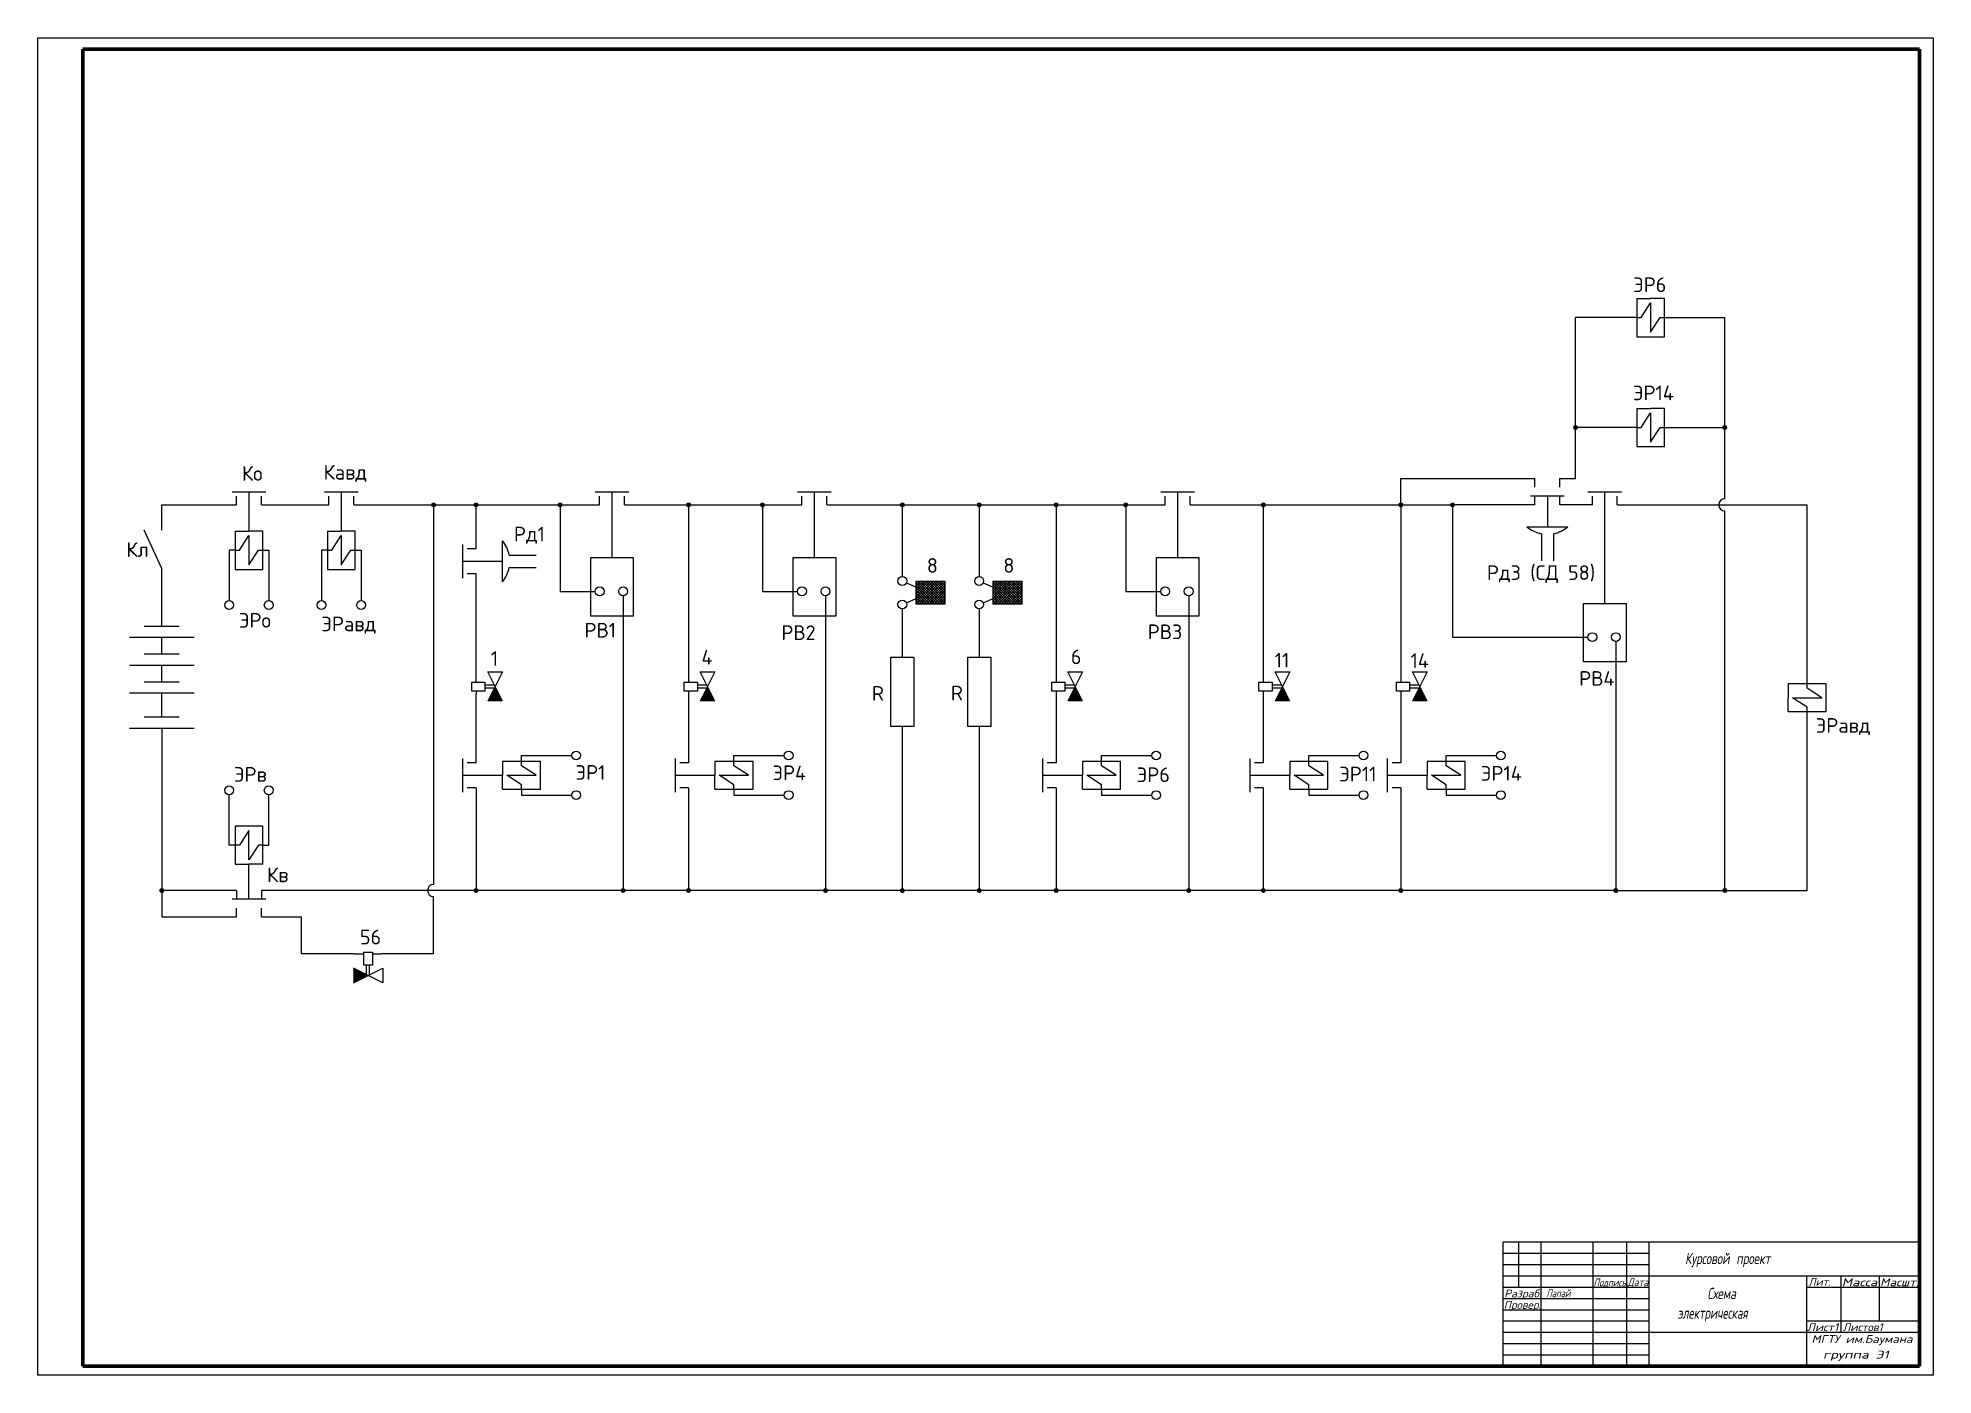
# Model space of a CAD drawing. Extents: x 8 to 2272, y -2056 to -65.
# Drawn here: x 1431 to 2272, y -2052 to -1459 of the extents above; entities that cross this region are included whole.
import ezdxf
from ezdxf.enums import TextEntityAlignment as Align

# ---------------------------------------------------------------- set-up
doc = ezdxf.new("R2010")
doc.units = 0
doc.header["$MEASUREMENT"] = 0
doc.layers.get('0').update_dxf_attribs({"linetype": 'CONTINUOUS'})
for name, color, linetype in [('Layer2', 10, 'CONTINUOUS'), ('Рамка', 42, 'CONTINUOUS'), ('Текст', 242, 'CONTINUOUS')]:
    doc.layers.add(name, color=color, linetype=linetype)
doc.styles.add('5', font='txt.shx', dxfattribs={"width": 0.8, "oblique": 10, "height": 5})
doc.styles.get("Standard").update_dxf_attribs({"font": 'isocpeur.ttf', "oblique": 15, "height": 3.5})

msp = doc.modelspace()

# ---------------------------------------------------------------- texts
for s, p in [('ЭР6', (2138.92, -1572.15)), ('ЭР14', (2138.82, -1620.13)), ('Ко', (1521.56, -1655.82)), ('Кавд', (1557.77, -1655.32)), ('Рд1', (1642.24, -1682.73)), ('Кл', (1470.24, -1689.62)), ('8', (1825.5, -1696.65)), ('8', (1859.43, -1696.65)), ('Рд3 (СД 58)', (2074, -1699.83)), ('ЭРо', (1520.24, -1720.98)), ('ЭРавд', (1556.81, -1722.58)), ('РВ1', (1673.54, -1725.36)), ('РВ2', (1760.9, -1726.47)), ('РВ3', (1923.47, -1726.09)), ('1', (1631.99, -1737.94)), ('4', (1725.46, -1737.37)), ('6', (1889.39, -1737.17)), ('11', (1979.83, -1738.68)), ('14', (2040.11, -1738.86)), ('РВ4', (2114.94, -1746.77)), ('R', (1801.09, -1753.38)), ('R', (1836.13, -1753.22)), ('ЭРавд', (2219.93, -1767.62)), ('ЭРв', (1518.02, -1789.31)), ('ЭР1', (1669.58, -1788.47)), ('ЭР4', (1756.97, -1788.62)), ('ЭР11', (2008.48, -1789.15)), ('ЭР14', (2071.33, -1788.84)), ('ЭР6', (1918.61, -1789.47)), ('Кв', (1532.67, -1833.86)), ('56', (1573.9, -1861.46))]:
    msp.add_text(s, height=6.5).set_placement(p)
at = {"oblique": 15}
for s, width, p, p2 in [('Подпись', 0.835496, (2121.35, -2013.13), (2135.68, -2013.13)), ('Дата', 0.776195, (2136.39, -2013.01), (2145.62, -2013.01)), ('Масса', 1.219249, (2231.48, -2013.06), (2247.27, -2013.06)), ('Масшт.', 1.114989, (2248.45, -2013.06), (2265.62, -2013.06)), ('Разраб.', 0.992905, (2081.71, -2018.02), (2098.22, -2018.02)), ('Папай', 0.797759, (2100.41, -2017.92), (2111.02, -2017.92)), ('Провер.', 1.025283, (2081.48, -2023.08), (2097.99, -2023.08)), ('Лист1', 1.143916, (2215.96, -2032.97), (2229.97, -2032.97)), ('МГТУ им.Баумана', 1.16369, (2218.06, -2038.24), (2262.86, -2038.24)), ('Листов1', 1.035739, (2231.87, -2032.97), (2249.64, -2032.97)), ('группа Э1', 1.34609, (2223.19, -2045.14), (2252.4, -2045.14))]:
    msp.add_text(s, height=3.5, dxfattribs=dict(at, width=width)).set_placement(p, p2, align=Align.FIT)
msp.add_text('Лит.', height=3.5, dxfattribs=at).set_placement((2216.68, -2012.86))
at = {"layer": 'Текст', "style": '5', "oblique": 10}
for s, width, p in [('Курсовой проект', 0.7, (2161.96, -2003.24)), ('Схема', 0.7, (2171.89, -2018.76)), ('электрическая', 0.67, (2158.61, -2027.44))]:
    msp.add_text(s, height=5, dxfattribs=dict(at, width=width)).set_placement(p)

# ---------------------------------------------------------------- blocks, each defined once
blk = doc.blocks.new('*U42')
at = {"linetype": 'Continuous'}
for points in [[(723.17, 490), (721.5, 492.5), (721.5, 487.5)], [(723.17, 490), (726.5, 490), (721.5, 492.5)], [(723.17, 490), (721.5, 487.5), (726.5, 490)]]:
    blk.add_solid(points, dxfattribs=at)
blk = doc.blocks.new('*U37')
at = {"linetype": 'Continuous'}
for points in [[(723.17, 490), (721.5, 492.5), (721.5, 487.5)], [(723.17, 490), (726.5, 490), (721.5, 492.5)], [(723.17, 490), (721.5, 487.5), (726.5, 490)]]:
    blk.add_solid(points, dxfattribs=at)
blk = doc.blocks.new('*U38')
at = {"linetype": 'Continuous'}
for points in [[(723.17, 490), (721.5, 492.5), (721.5, 487.5)], [(723.17, 490), (726.5, 490), (721.5, 492.5)], [(723.17, 490), (721.5, 487.5), (726.5, 490)]]:
    blk.add_solid(points, dxfattribs=at)
blk = doc.blocks.new('*U39')
at = {"linetype": 'Continuous'}
for points in [[(723.17, 490), (721.5, 492.5), (721.5, 487.5)], [(723.17, 490), (726.5, 490), (721.5, 492.5)], [(723.17, 490), (721.5, 487.5), (726.5, 490)]]:
    blk.add_solid(points, dxfattribs=at)
blk = doc.blocks.new('*U40')
at = {"linetype": 'Continuous'}
for points in [[(723.17, 490), (721.5, 492.5), (721.5, 487.5)], [(723.17, 490), (726.5, 490), (721.5, 492.5)], [(723.17, 490), (721.5, 487.5), (726.5, 490)]]:
    blk.add_solid(points, dxfattribs=at)
blk = doc.blocks.new('*U41')
at = {"linetype": 'Continuous'}
for points in [[(723.17, 490), (721.5, 492.5), (721.5, 487.5)], [(723.17, 490), (726.5, 490), (721.5, 492.5)], [(723.17, 490), (721.5, 487.5), (726.5, 490)]]:
    blk.add_solid(points, dxfattribs=at)

# ---------------------------------------------------------------- hatches: boundary and pattern name
h = msp.add_hatch()
h.set_pattern_fill('ANSI37', color=256, scale=0.325, style=0)
h.set_pattern_definition([(45, (1823.91959, 514.465087), (-0.028726213, 0.028726213), []), (135, (1823.91959, 514.465087), (-0.028726213, -0.028726213), [])])
h.paths.add_polyline_path([(2114.14, -1632.22, 1), (2112.54, -1632.22, 1)])
h = msp.add_hatch()
h.set_pattern_fill('ANSI37', color=256, scale=0.325, style=0)
h.set_pattern_definition([(45, (1890.160517, 514.465087), (-0.028726213, 0.028726213), []), (135, (1890.160517, 514.465087), (-0.028726213, -0.028726213), [])])
h.paths.add_polyline_path([(2180.38, -1632.22, 1), (2178.78, -1632.22, 1)])
h = msp.add_hatch()
h.set_pattern_fill('ANSI37', color=256, scale=0.325, style=0)
h.set_pattern_definition([(45, (1317.183324, 480.139922), (-0.028726213, 0.028726213), []), (135, (1317.183324, 480.139922), (-0.028726213, -0.028726213), [])])
h.paths.add_polyline_path([(1607.4, -1666.54, 1), (1605.8, -1666.54, 1)])
h = msp.add_hatch()
h.set_pattern_fill('ANSI37', color=256, scale=0.325, style=0)
h.set_pattern_definition([(45, (1336.033324, 480.139922), (-0.028726213, 0.028726213), []), (135, (1336.033324, 480.139922), (-0.028726213, -0.028726213), [])])
h.paths.add_polyline_path([(1626.25, -1666.54, 1), (1624.65, -1666.54, 1)])
h = msp.add_hatch()
h.set_pattern_fill('ANSI37', color=256, scale=0.325, style=0)
h.set_pattern_definition([(45, (1373.31145, 480.139922), (-0.028726213, 0.028726213), []), (135, (1373.31145, 480.139922), (-0.028726213, -0.028726213), [])])
h.paths.add_polyline_path([(1663.53, -1666.54, 1), (1661.93, -1666.54, 1)])
h = msp.add_hatch()
h.set_pattern_fill('ANSI37', color=256, scale=0.325, style=0)
h.set_pattern_definition([(45, (1430.32117, 480.139922), (-0.028726213, 0.028726213), []), (135, (1430.32117, 480.139922), (-0.028726213, -0.028726213), [])])
h.paths.add_polyline_path([(1720.54, -1666.54, 1), (1718.94, -1666.54, 1)])
h = msp.add_hatch()
h.set_pattern_fill('ANSI37', color=256, scale=0.325, style=0)
h.set_pattern_definition([(45, (1463.108324, 480.139922), (-0.028726213, 0.028726213), []), (135, (1463.108324, 480.139922), (-0.028726213, -0.028726213), [])])
h.paths.add_polyline_path([(1753.33, -1666.54, 1), (1751.73, -1666.54, 1)])
h = msp.add_hatch()
h.set_pattern_fill('ANSI37', color=256, scale=0.325, style=0)
h.set_pattern_definition([(45, (1525.183324, 480.139922), (-0.028726213, 0.028726213), []), (135, (1525.183324, 480.139922), (-0.028726213, -0.028726213), [])])
h.paths.add_polyline_path([(1815.4, -1666.54, 1), (1813.8, -1666.54, 1)])
h = msp.add_hatch()
h.set_pattern_fill('ANSI37', color=256, scale=0.325, style=0)
h.set_pattern_definition([(45, (1559.308324, 480.139922), (-0.028726213, 0.028726213), []), (135, (1559.308324, 480.139922), (-0.028726213, -0.028726213), [])])
h.paths.add_polyline_path([(1849.53, -1666.54, 1), (1847.93, -1666.54, 1)])
h = msp.add_hatch()
h.set_pattern_fill('ANSI37', color=256, scale=0.325, style=0)
h.set_pattern_definition([(45, (1593.433324, 480.139922), (-0.028726213, 0.028726213), []), (135, (1593.433324, 480.139922), (-0.028726213, -0.028726213), [])])
h.paths.add_polyline_path([(1883.65, -1666.54, 1), (1882.05, -1666.54, 1)])
h = msp.add_hatch()
h.set_pattern_fill('ANSI37', color=256, scale=0.325, style=0)
h.set_pattern_definition([(45, (1624.308324, 480.139922), (-0.028726213, 0.028726213), []), (135, (1624.308324, 480.139922), (-0.028726213, -0.028726213), [])])
h.paths.add_polyline_path([(1914.53, -1666.54, 1), (1912.93, -1666.54, 1)])
h = msp.add_hatch()
h.set_pattern_fill('ANSI37', color=256, scale=0.325, style=0)
h.set_pattern_definition([(45, (1685.372355, 480.139922), (-0.028726213, 0.028726213), []), (135, (1685.372355, 480.139922), (-0.028726213, -0.028726213), [])])
h.paths.add_polyline_path([(1975.59, -1666.54, 1), (1973.99, -1666.54, 1)])
h = msp.add_hatch()
h.set_pattern_fill('ANSI37', color=256, scale=0.325, style=0)
h.set_pattern_definition([(45, (1746.381728, 480.139922), (-0.028726213, 0.028726213), []), (135, (1746.381728, 480.139922), (-0.028726213, -0.028726213), [])])
h.paths.add_polyline_path([(2036.6, -1666.54, 1), (2035, -1666.54, 1)])
h = msp.add_hatch()
h.set_pattern_fill('ANSI37', color=256, scale=0.325, style=0)
h.set_pattern_definition([(45, (1769.35398, 480.139922), (-0.028726213, 0.028726213), []), (135, (1769.35398, 480.139922), (-0.028726213, -0.028726213), [])])
h.paths.add_polyline_path([(2059.57, -1666.54, 1), (2057.97, -1666.54, 1)])
h = msp.add_hatch()
h.set_pattern_fill('ANSI37', color=256, scale=6.5, angle=90, style=0)
h.set_pattern_definition([(135, (-565.6982, -2097.4931), (-0.57452426, -0.57452426), []), (225, (-565.6982, -2097.4931), (0.57452426, -0.57452426), [])])
h.paths.add_polyline_path([(1820.74, -1700.42), (1820.74, -1710.58), (1833.62, -1710.58), (1833.62, -1700.42)])
h = msp.add_hatch()
h.set_pattern_fill('ANSI37', color=256, scale=6.5, angle=90, style=0)
h.set_pattern_definition([(135, (-531.5732, -2097.4931), (-0.57452426, -0.57452426), []), (225, (-531.5732, -2097.4931), (0.57452426, -0.57452426), [])])
h.paths.add_polyline_path([(1854.86, -1700.42), (1854.86, -1710.58), (1867.74, -1710.58), (1867.74, -1700.42)])
h = msp.add_hatch()
h.set_pattern_fill('ANSI37', color=256, scale=0.325, style=0)
h.set_pattern_definition([(45, (1196.56978, 309.134243), (-0.028726213, 0.028726213), []), (135, (1196.56978, 309.134243), (-0.028726213, -0.028726213), [])])
h.paths.add_polyline_path([(1486.79, -1837.55, 1), (1485.19, -1837.55, 1)])
h = msp.add_hatch()
h.set_pattern_fill('ANSI37', color=256, scale=0.325, style=0)
h.set_pattern_definition([(45, (1336.033324, 309.133775), (-0.028726213, 0.028726213), []), (135, (1336.033324, 309.133775), (-0.028726213, -0.028726213), [])])
h.paths.add_polyline_path([(1626.25, -1837.55, 1), (1624.65, -1837.55, 1)])
h = msp.add_hatch()
h.set_pattern_fill('ANSI37', color=256, scale=0.325, style=0)
h.set_pattern_definition([(45, (1401.26145, 309.133775), (-0.028726213, 0.028726213), []), (135, (1401.26145, 309.133775), (-0.028726213, -0.028726213), [])])
h.paths.add_polyline_path([(1691.48, -1837.55, 1), (1689.88, -1837.55, 1)])
h = msp.add_hatch()
h.set_pattern_fill('ANSI37', color=256, scale=0.325, style=0)
h.set_pattern_definition([(45, (1430.32117, 309.133775), (-0.028726213, 0.028726213), []), (135, (1430.32117, 309.133775), (-0.028726213, -0.028726213), [])])
h.paths.add_polyline_path([(1720.54, -1837.55, 1), (1718.94, -1837.55, 1)])
h = msp.add_hatch()
h.set_pattern_fill('ANSI37', color=256, scale=0.325, style=0)
h.set_pattern_definition([(45, (1491.058324, 309.133775), (-0.028726213, 0.028726213), []), (135, (1491.058324, 309.133775), (-0.028726213, -0.028726213), [])])
h.paths.add_polyline_path([(1781.28, -1837.55, 1), (1779.68, -1837.55, 1)])
h = msp.add_hatch()
h.set_pattern_fill('ANSI37', color=256, scale=0.325, style=0)
h.set_pattern_definition([(45, (1525.183324, 309.133775), (-0.028726213, 0.028726213), []), (135, (1525.183324, 309.133775), (-0.028726213, -0.028726213), [])])
h.paths.add_polyline_path([(1815.4, -1837.55, 1), (1813.8, -1837.55, 1)])
h = msp.add_hatch()
h.set_pattern_fill('ANSI37', color=256, scale=0.325, style=0)
h.set_pattern_definition([(45, (1559.308324, 309.133775), (-0.028726213, 0.028726213), []), (135, (1559.308324, 309.133775), (-0.028726213, -0.028726213), [])])
h.paths.add_polyline_path([(1849.53, -1837.55, 1), (1847.93, -1837.55, 1)])
h = msp.add_hatch()
h.set_pattern_fill('ANSI37', color=256, scale=0.325, style=0)
h.set_pattern_definition([(45, (1593.433324, 309.133775), (-0.028726213, 0.028726213), []), (135, (1593.433324, 309.133775), (-0.028726213, -0.028726213), [])])
h.paths.add_polyline_path([(1883.65, -1837.55, 1), (1882.05, -1837.55, 1)])
h = msp.add_hatch()
h.set_pattern_fill('ANSI37', color=256, scale=0.325, style=0)
h.set_pattern_definition([(45, (1652.258324, 309.133775), (-0.028726213, 0.028726213), []), (135, (1652.258324, 309.133775), (-0.028726213, -0.028726213), [])])
h.paths.add_polyline_path([(1942.48, -1837.55, 1), (1940.88, -1837.55, 1)])
h = msp.add_hatch()
h.set_pattern_fill('ANSI37', color=256, scale=0.325, style=0)
h.set_pattern_definition([(45, (1685.372355, 309.133775), (-0.028726213, 0.028726213), []), (135, (1685.372355, 309.133775), (-0.028726213, -0.028726213), [])])
h.paths.add_polyline_path([(1975.59, -1837.55, 1), (1973.99, -1837.55, 1)])
h = msp.add_hatch()
h.set_pattern_fill('ANSI37', color=256, scale=0.325, style=0)
h.set_pattern_definition([(45, (1746.381728, 309.133775), (-0.028726213, 0.028726213), []), (135, (1746.381728, 309.133775), (-0.028726213, -0.028726213), [])])
h.paths.add_polyline_path([(2036.6, -1837.55, 1), (2035, -1837.55, 1)])
h = msp.add_hatch()
h.set_pattern_fill('ANSI37', color=256, scale=0.325, style=0)
h.set_pattern_definition([(45, (1841.780454, 309.133775), (-0.028726213, 0.028726213), []), (135, (1841.780454, 309.133775), (-0.028726213, -0.028726213), [])])
h.paths.add_polyline_path([(2132, -1837.55, 1), (2130.4, -1837.55, 1)])
h = msp.add_hatch()
h.set_pattern_fill('ANSI37', color=256, scale=0.325, style=0)
h.set_pattern_definition([(45, (1890.16005, 309.133775), (-0.028726213, 0.028726213), []), (135, (1890.16005, 309.133775), (-0.028726213, -0.028726213), [])])
h.paths.add_polyline_path([(2178.78, -1837.55, 1), (2180.38, -1837.55, 1)])

# ---------------------------------------------------------------- linework, layer by layer
for p, q in [((2140.48, -1575.05), (2140.48, -1591.95)), ((2140.48, -1575.05), (2146.65, -1575.05)), ((2142.43, -1583.5), (2146.65, -1577)), ((2152.83, -1575.05), (2146.65, -1575.05)), ((2146.65, -1577), (2146.65, -1590)), ((2152.83, -1591.95), (2152.83, -1575.05)), ((2140.48, -1583.5), (2113.34, -1583.5)), ((2113.34, -1654.85), (2113.34, -1583.5)), ((2140.48, -1583.5), (2142.43, -1583.5)), ((2146.65, -1590), (2150.88, -1583.5)), ((2150.88, -1583.5), (2152.83, -1583.5)), ((2152.83, -1583.5), (2179.58, -1583.5)), ((2179.58, -1663.86), (2179.58, -1583.5)), ((2140.48, -1591.95), (2152.83, -1591.95)), ((2140.48, -1623.77), (2140.48, -1640.67)), ((2140.48, -1623.77), (2146.65, -1623.77)), ((2142.43, -1632.22), (2146.65, -1625.72)), ((2152.83, -1623.77), (2146.65, -1623.77)), ((2146.65, -1625.72), (2146.65, -1638.72)), ((2152.83, -1640.67), (2152.83, -1623.77)), ((2140.48, -1632.22), (2113.34, -1632.22)), ((2140.48, -1632.22), (2142.43, -1632.22)), ((2146.65, -1638.72), (2150.88, -1632.22)), ((2150.88, -1632.22), (2152.83, -1632.22)), ((2152.83, -1632.22), (2179.58, -1632.22)), ((2140.48, -1640.67), (2152.83, -1640.67)), ((2035.8, -1654.85), (2095.34, -1654.85)), ((2035.8, -1666.54), (2035.8, -1654.85)), ((2095.34, -1658.75), (2095.34, -1654.85)), ((2106.39, -1654.85), (2113.34, -1654.85)), ((2106.39, -1658.75), (2106.39, -1654.85)), ((1517.19, -1660.69), (1532.14, -1660.69)), ((1519.14, -1666.54), (1519.14, -1662.64)), ((1524.66, -1660.69), (1524.66, -1678.24)), ((1530.19, -1666.54), (1530.19, -1662.64)), ((1558.18, -1660.69), (1573.13, -1660.69)), ((1560.13, -1666.54), (1560.13, -1662.64)), ((1565.65, -1660.69), (1565.65, -1678.24)), ((1571.18, -1666.54), (1571.18, -1662.64)), ((1678.33, -1660.69), (1693.28, -1660.69)), ((1680.28, -1666.54), (1680.28, -1662.64)), ((1685.8, -1689.94), (1685.8, -1660.69)), ((1691.33, -1666.54), (1691.33, -1662.64)), ((1768.13, -1660.69), (1783.08, -1660.69)), ((1770.08, -1666.54), (1770.08, -1662.64)), ((1775.6, -1689.94), (1775.6, -1660.69)), ((1781.13, -1666.54), (1781.13, -1662.64)), ((1929.33, -1660.69), (1944.28, -1660.69)), ((1931.28, -1666.54), (1931.28, -1662.64)), ((1936.8, -1689.94), (1936.8, -1660.69)), ((1942.33, -1666.54), (1942.33, -1662.64)), ((2093.39, -1662.52), (2108.34, -1662.52)), ((2095.34, -1666.54), (2095.34, -1662.64)), ((2100.87, -1662.52), (2100.87, -1676.3)), ((2106.39, -1666.54), (2106.39, -1662.64)), ((2118.85, -1660.69), (2133.8, -1660.69)), ((2120.8, -1666.54), (2120.8, -1662.64)), ((2126.32, -1710.21), (2126.32, -1660.69)), ((2131.85, -1666.54), (2131.85, -1662.64)), ((1485.99, -1677.79), (1485.99, -1666.54)), ((1485.99, -1666.54), (1519.14, -1666.54)), ((1530.19, -1666.54), (1560.13, -1666.54)), ((1571.18, -1666.54), (1625.45, -1666.54)), ((1606.6, -1666.54), (1606.6, -1834.87)), ((1625.45, -1666.54), (1680.28, -1666.54)), ((1625.45, -1686.04), (1625.45, -1666.54)), ((1662.73, -1666.54), (1662.73, -1704.89)), ((1691.33, -1666.54), (1770.08, -1666.54)), ((1719.74, -1666.54), (1719.74, -1745.19)), ((1752.53, -1666.54), (1752.53, -1704.89)), ((1781.13, -1666.54), (1882.85, -1666.54)), ((1814.6, -1666.54), (1814.6, -1698.35)), ((1848.73, -1666.54), (1848.73, -1698.35)), ((1849.38, -1666.54), (1931.28, -1666.54)), ((1882.85, -1666.54), (1882.85, -1745.19)), ((1913.73, -1666.54), (1913.73, -1704.89)), ((1942.33, -1666.54), (2058.77, -1666.54)), ((1974.79, -1666.54), (1974.79, -1745.19)), ((2035.8, -1666.54), (2035.8, -1745.19)), ((2095.34, -1666.54), (2058.77, -1666.54)), ((2058.77, -1666.54), (2058.77, -1725.16)), ((2120.8, -1666.54), (2106.39, -1666.54)), ((2131.85, -1666.54), (2216.08, -1666.54)), ((2179.58, -1837.55), (2179.58, -1669.23)), ((2216.08, -1745.87), (2216.08, -1666.54)), ((1485.99, -1694.69), (1478.19, -1677.79)), ((1518.49, -1678.24), (1524.66, -1678.24)), ((1518.49, -1678.24), (1518.49, -1695.14)), ((1520.44, -1686.69), (1524.66, -1680.19)), ((1530.84, -1678.24), (1524.66, -1678.24)), ((1524.66, -1680.19), (1524.66, -1693.19)), ((1530.84, -1695.14), (1530.84, -1678.24)), ((1559.48, -1678.24), (1559.48, -1695.14)), ((1559.48, -1678.24), (1565.65, -1678.24)), ((1561.43, -1686.69), (1565.65, -1680.19)), ((1571.83, -1678.24), (1565.65, -1678.24)), ((1565.65, -1680.19), (1565.65, -1693.19)), ((1571.83, -1695.14), (1571.83, -1678.24)), ((2091.81, -1676.3), (2109.93, -1676.3)), ((2098.19, -1679.3), (2098.19, -1691.3)), ((2103.55, -1679.3), (2103.55, -1691.3)), ((1518.49, -1686.69), (1515.89, -1686.69)), ((1515.89, -1686.69), (1515.89, -1709.01)), ((1518.49, -1686.69), (1520.44, -1686.69)), ((1524.66, -1693.19), (1528.89, -1686.69)), ((1528.89, -1686.69), (1530.84, -1686.69)), ((1530.84, -1686.69), (1533.44, -1686.69)), ((1533.44, -1686.69), (1533.44, -1709.01)), ((1559.48, -1686.69), (1556.88, -1686.69)), ((1556.88, -1686.69), (1556.88, -1709.01)), ((1559.48, -1686.69), (1561.43, -1686.69)), ((1565.65, -1693.19), (1569.88, -1686.69)), ((1569.88, -1686.69), (1571.83, -1686.69)), ((1571.83, -1686.69), (1574.43, -1686.69)), ((1574.43, -1686.69), (1574.43, -1709.01)), ((1619.6, -1699.04), (1619.6, -1684.09)), ((1625.45, -1686.04), (1621.55, -1686.04)), ((1637.15, -1700.63), (1637.15, -1682.51)), ((1640.15, -1688.89), (1652.15, -1688.89)), ((1485.99, -1720.3), (1485.99, -1694.69)), ((1518.49, -1695.14), (1530.84, -1695.14)), ((1559.48, -1695.14), (1571.83, -1695.14)), ((1619.6, -1691.57), (1637.15, -1691.57)), ((1625.45, -1697.09), (1621.55, -1697.09)), ((1625.45, -1743.89), (1625.45, -1697.09)), ((1640.15, -1694.25), (1652.15, -1694.25)), ((1662.73, -1704.89), (1678.33, -1704.89)), ((1690.68, -1706.84), (1690.68, -1837.55)), ((1752.53, -1704.89), (1768.13, -1704.89)), ((1780.48, -1706.84), (1780.48, -1837.55)), ((1816.39, -1701.09), (1820.74, -1703.01)), ((1820.74, -1707.99), (1820.74, -1703.01)), ((1833.62, -1710.58), (1833.62, -1700.42)), ((1850.51, -1701.09), (1854.86, -1703.01)), ((1854.86, -1707.99), (1854.86, -1703.01)), ((1867.74, -1710.58), (1867.74, -1700.42)), ((1913.73, -1704.89), (1929.33, -1704.89)), ((1941.68, -1706.84), (1941.68, -1837.55)), ((1814.6, -1712.65), (1814.6, -1734.06)), ((1816.39, -1709.91), (1820.74, -1707.99)), ((1848.73, -1712.65), (1848.73, -1734.06)), ((1850.51, -1709.91), (1854.86, -1707.99)), ((1478.23, -1720.3), (1493.74, -1720.3)), ((1471.69, -1725.24), (1500.29, -1725.24)), ((1485.99, -1732.65), (1485.99, -1725.24)), ((2058.77, -1725.16), (2118.85, -1725.16)), ((2131.2, -1727.11), (2131.2, -1837.55)), ((1471.69, -1737.59), (1500.29, -1737.59)), ((1478.23, -1732.65), (1493.74, -1732.65)), ((1485.99, -1745), (1485.99, -1737.59)), ((1630.65, -1740.64), (1637.15, -1740.64)), ((1637.15, -1740.64), (1630.65, -1753.64)), ((1637.15, -1753.64), (1630.65, -1740.64)), ((1724.94, -1740.64), (1731.44, -1740.64)), ((1731.44, -1740.64), (1724.94, -1753.64)), ((1731.44, -1753.64), (1724.94, -1740.64)), ((1888.05, -1740.64), (1894.55, -1740.64)), ((1894.55, -1753.64), (1888.05, -1740.64)), ((1894.55, -1740.64), (1888.05, -1753.64)), ((1979.99, -1740.64), (1986.49, -1740.64)), ((1986.49, -1740.64), (1979.99, -1753.64)), ((1986.49, -1753.64), (1979.99, -1740.64)), ((2041, -1740.64), (2047.5, -1740.64)), ((2047.5, -1740.64), (2041, -1753.64)), ((2047.5, -1753.64), (2041, -1740.64)), ((1478.23, -1745), (1493.74, -1745)), ((1623.5, -1749.09), (1623.5, -1745.19)), ((1623.5, -1745.19), (1629.35, -1745.19)), ((1629.35, -1749.09), (1623.5, -1749.09)), ((1625.45, -1745.19), (1625.45, -1743.89)), ((1625.45, -1749.09), (1625.45, -1750.39)), ((1629.35, -1745.19), (1629.35, -1746.49)), ((1633.58, -1746.49), (1629.35, -1746.49)), ((1629.35, -1746.49), (1629.35, -1749.09)), ((1633.58, -1747.79), (1629.35, -1747.79)), ((1717.79, -1749.09), (1717.79, -1745.19)), ((1717.79, -1745.19), (1723.64, -1745.19)), ((1723.64, -1749.09), (1717.79, -1749.09)), ((1719.74, -1749.09), (1719.74, -1780.94)), ((1723.64, -1745.19), (1723.64, -1746.49)), ((1727.86, -1746.49), (1723.64, -1746.49)), ((1723.64, -1746.49), (1723.64, -1749.09)), ((1727.86, -1747.79), (1723.64, -1747.79)), ((1880.9, -1745.19), (1886.75, -1745.19)), ((1880.9, -1749.09), (1880.9, -1745.19)), ((1886.75, -1749.09), (1880.9, -1749.09)), ((1882.85, -1749.09), (1882.85, -1780.94)), ((1886.75, -1745.19), (1886.75, -1746.49)), ((1886.75, -1746.49), (1886.75, -1749.09)), ((1890.98, -1746.49), (1886.75, -1746.49)), ((1890.98, -1747.79), (1886.75, -1747.79)), ((1972.84, -1745.19), (1978.69, -1745.19)), ((1972.84, -1749.09), (1972.84, -1745.19)), ((1978.69, -1749.09), (1972.84, -1749.09)), ((1974.79, -1749.09), (1974.79, -1780.94)), ((1978.69, -1745.19), (1978.69, -1746.49)), ((1982.92, -1746.49), (1978.69, -1746.49)), ((1978.69, -1746.49), (1978.69, -1749.09)), ((1982.92, -1747.79), (1978.69, -1747.79)), ((2033.85, -1745.19), (2039.7, -1745.19)), ((2033.85, -1749.09), (2033.85, -1745.19)), ((2039.7, -1749.09), (2033.85, -1749.09)), ((2035.8, -1749.09), (2035.8, -1780.94)), ((2039.7, -1745.19), (2039.7, -1746.49)), ((2043.93, -1746.49), (2039.7, -1746.49)), ((2039.7, -1746.49), (2039.7, -1749.09)), ((2043.93, -1747.79), (2039.7, -1747.79)), ((2224.53, -1745.87), (2207.63, -1745.87)), ((2207.63, -1745.87), (2207.63, -1752.05)), ((2216.08, -1747.82), (2216.08, -1745.87)), ((2222.58, -1752.05), (2216.08, -1747.82)), ((2224.53, -1758.22), (2224.53, -1745.87)), ((1471.69, -1749.94), (1500.29, -1749.94)), ((1485.99, -1760.6), (1485.99, -1749.94)), ((1625.45, -1780.94), (1625.45, -1750.39)), ((2207.63, -1758.22), (2207.63, -1752.05)), ((2209.58, -1752.05), (2222.58, -1752.05)), ((2216.08, -1756.27), (2209.58, -1752.05)), ((2216.08, -1758.22), (2216.08, -1756.27)), ((1471.69, -1765.54), (1500.29, -1765.54)), ((1478.23, -1760.6), (1493.74, -1760.6)), ((1485.99, -1765.54), (1485.99, -1849.25)), ((1814.6, -1764.77), (1814.6, -1837.55)), ((1848.73, -1764.77), (1848.73, -1837.55)), ((2207.63, -1758.22), (2224.53, -1758.22)), ((2216.08, -1837.55), (2216.08, -1758.22)), ((1619.6, -1793.94), (1619.6, -1778.99)), ((1625.45, -1780.94), (1621.55, -1780.94)), ((1654.05, -1780.29), (1637.15, -1780.29)), ((1637.15, -1780.29), (1637.15, -1786.47)), ((1645.6, -1780.29), (1645.6, -1777.69)), ((1645.6, -1777.69), (1667.92, -1777.69)), ((1645.6, -1782.24), (1645.6, -1780.29)), ((1652.1, -1786.47), (1645.6, -1782.24)), ((1654.05, -1792.64), (1654.05, -1780.29)), ((1713.89, -1793.94), (1713.89, -1778.99)), ((1719.74, -1780.94), (1715.84, -1780.94)), ((1748.34, -1780.29), (1731.44, -1780.29)), ((1731.44, -1780.29), (1731.44, -1786.47)), ((1739.89, -1780.29), (1739.89, -1777.69)), ((1739.89, -1777.69), (1762.21, -1777.69)), ((1739.89, -1782.24), (1739.89, -1780.29)), ((1746.39, -1786.47), (1739.89, -1782.24)), ((1748.34, -1792.64), (1748.34, -1780.29)), ((1877, -1793.94), (1877, -1778.99)), ((1882.85, -1780.94), (1878.95, -1780.94)), ((1894.55, -1780.29), (1894.55, -1786.47)), ((1911.45, -1780.29), (1894.55, -1780.29)), ((1903, -1777.69), (1925.32, -1777.69)), ((1903, -1780.29), (1903, -1777.69)), ((1903, -1782.24), (1903, -1780.29)), ((1909.5, -1786.47), (1903, -1782.24)), ((1911.45, -1792.64), (1911.45, -1780.29)), ((1968.94, -1793.94), (1968.94, -1778.99)), ((1974.79, -1780.94), (1970.89, -1780.94)), ((1986.49, -1780.29), (1986.49, -1786.47)), ((2003.39, -1780.29), (1986.49, -1780.29)), ((1994.94, -1780.29), (1994.94, -1777.69)), ((1994.94, -1777.69), (2017.26, -1777.69)), ((1994.94, -1782.24), (1994.94, -1780.29)), ((2001.44, -1786.47), (1994.94, -1782.24)), ((2003.39, -1792.64), (2003.39, -1780.29)), ((2029.95, -1793.94), (2029.95, -1778.99)), ((2035.8, -1780.94), (2031.9, -1780.94)), ((2047.5, -1780.29), (2047.5, -1786.47)), ((2064.4, -1780.29), (2047.5, -1780.29)), ((2055.95, -1777.69), (2078.27, -1777.69)), ((2055.95, -1780.29), (2055.95, -1777.69)), ((2055.95, -1782.24), (2055.95, -1780.29)), ((2062.45, -1786.47), (2055.95, -1782.24)), ((2064.4, -1792.64), (2064.4, -1780.29)), ((1619.6, -1786.47), (1637.15, -1786.47)), ((1637.15, -1792.64), (1637.15, -1786.47)), ((1645.6, -1790.69), (1639.1, -1786.47)), ((1639.1, -1786.47), (1652.1, -1786.47)), ((1645.6, -1792.64), (1645.6, -1790.69)), ((1713.89, -1786.47), (1731.44, -1786.47)), ((1731.44, -1792.64), (1731.44, -1786.47)), ((1739.89, -1790.69), (1733.39, -1786.47)), ((1733.39, -1786.47), (1746.39, -1786.47)), ((1739.89, -1792.64), (1739.89, -1790.69)), ((1877, -1786.47), (1894.55, -1786.47)), ((1894.55, -1792.64), (1894.55, -1786.47)), ((1896.5, -1786.47), (1909.5, -1786.47)), ((1903, -1790.69), (1896.5, -1786.47)), ((1903, -1792.64), (1903, -1790.69)), ((1968.94, -1786.47), (1986.49, -1786.47)), ((1986.49, -1792.64), (1986.49, -1786.47)), ((1994.94, -1790.69), (1988.44, -1786.47)), ((1988.44, -1786.47), (2001.44, -1786.47)), ((1994.94, -1792.64), (1994.94, -1790.69)), ((2029.95, -1786.47), (2047.5, -1786.47)), ((2047.5, -1792.64), (2047.5, -1786.47)), ((2049.45, -1786.47), (2062.45, -1786.47)), ((2055.95, -1790.69), (2049.45, -1786.47)), ((2055.95, -1792.64), (2055.95, -1790.69)), ((1515.89, -1817.4), (1515.89, -1795.08)), ((1533.44, -1817.4), (1533.44, -1795.08)), ((1625.45, -1791.99), (1621.55, -1791.99)), ((1625.45, -1791.99), (1625.45, -1837.55)), ((1637.15, -1792.64), (1654.05, -1792.64)), ((1645.6, -1792.64), (1645.6, -1795.24)), ((1645.6, -1795.24), (1667.92, -1795.24)), ((1719.74, -1791.99), (1715.84, -1791.99)), ((1719.74, -1791.99), (1719.74, -1837.55)), ((1731.44, -1792.64), (1748.34, -1792.64)), ((1739.89, -1792.64), (1739.89, -1795.24)), ((1739.89, -1795.24), (1762.21, -1795.24)), ((1882.85, -1791.99), (1878.95, -1791.99)), ((1882.85, -1791.99), (1882.85, -1837.55)), ((1894.55, -1792.64), (1911.45, -1792.64)), ((1903, -1792.64), (1903, -1795.24)), ((1903, -1795.24), (1925.32, -1795.24)), ((1974.79, -1791.99), (1970.89, -1791.99)), ((1974.79, -1791.99), (1974.79, -1837.55)), ((1986.49, -1792.64), (2003.39, -1792.64)), ((1994.94, -1792.64), (1994.94, -1795.24)), ((1994.94, -1795.24), (2017.26, -1795.24)), ((2035.8, -1791.99), (2031.9, -1791.99)), ((2035.8, -1791.99), (2035.8, -1837.55)), ((2047.5, -1792.64), (2064.4, -1792.64)), ((2055.95, -1792.64), (2055.95, -1795.24)), ((2055.95, -1795.24), (2078.27, -1795.24)), ((1530.84, -1808.95), (1518.49, -1808.95)), ((1518.49, -1808.95), (1518.49, -1825.85)), ((1524.66, -1810.9), (1520.44, -1817.4)), ((1524.66, -1823.9), (1524.66, -1810.9)), ((1530.84, -1825.85), (1530.84, -1808.95)), ((1518.49, -1817.4), (1515.89, -1817.4)), ((1520.44, -1817.4), (1518.49, -1817.4)), ((1528.89, -1817.4), (1524.66, -1823.9)), ((1530.84, -1817.4), (1528.89, -1817.4)), ((1530.84, -1817.4), (1533.44, -1817.4)), ((1518.49, -1825.85), (1524.66, -1825.85)), ((1530.84, -1825.85), (1524.66, -1825.85)), ((1524.66, -1841.45), (1524.66, -1825.85)), ((1519.14, -1837.55), (1485.99, -1837.55)), ((1532.14, -1841.45), (1517.19, -1841.45)), ((1519.14, -1837.55), (1519.14, -1841.45)), ((1530.19, -1837.55), (1530.19, -1841.45)), ((2131.2, -1837.55), (1530.19, -1837.55)), ((1606.6, -1865.69), (1606.6, -1840.23)), ((2131.2, -1837.55), (2216.08, -1837.55)), ((1485.99, -1849.25), (1519.14, -1849.25)), ((1519.14, -1849.25), (1519.14, -1845.35)), ((1530.19, -1849.25), (1530.19, -1845.35)), ((1530.19, -1849.25), (1547.87, -1849.25)), ((1547.87, -1849.25), (1547.87, -1865.69)), ((1571.06, -1865.69), (1547.87, -1865.69)), ((1571.06, -1865.69), (1575.59, -1865.69)), ((1575.59, -1864.83), (1579.49, -1864.83)), ((1575.59, -1870.68), (1575.59, -1864.83)), ((1579.49, -1864.83), (1579.49, -1870.68)), ((1579.49, -1865.69), (1583.41, -1865.69)), ((1606.6, -1865.69), (1583.41, -1865.69)), ((1584.04, -1878.48), (1571.04, -1871.98)), ((1571.04, -1878.48), (1584.04, -1871.98)), ((1578.19, -1870.68), (1575.59, -1870.68)), ((1576.89, -1874.9), (1576.89, -1870.68)), ((1579.49, -1870.68), (1578.19, -1870.68)), ((1578.19, -1874.9), (1578.19, -1870.68)), ((1584.04, -1871.98), (1584.04, -1878.48)), ((2266.01, -1993.45), (2081.01, -1993.45)), ((2081.01, -1993.45), (2081.01, -2048.45)), ((2081.01, -1998.45), (2146.01, -1998.45)), ((2088.01, -1993.45), (2088.01, -2003.45)), ((2098.01, -1993.45), (2098.01, -2048.45)), ((2121.01, -1993.45), (2121.01, -2048.45)), ((2136.01, -1993.45), (2136.01, -2048.45)), ((2146.01, -2048.45), (2146.01, -1993.45)), ((2081.01, -2003.45), (2146.01, -2003.45)), ((2081.01, -2008.45), (2146.01, -2008.45)), ((2088.01, -2003.45), (2088.01, -2013.45)), ((2146.17, -2008.38), (2265.97, -2008.38)), ((2216.01, -2048.45), (2216.01, -2008.38)), ((2231.01, -2008.45), (2231.01, -2033.45)), ((2248.01, -2008.45), (2248.01, -2028.45)), ((2081.01, -2013.45), (2146.01, -2013.45)), ((2216.01, -2013.45), (2266.01, -2013.45)), ((2081.01, -2018.45), (2146.01, -2018.45)), ((2081.01, -2023.45), (2146.01, -2023.45)), ((2081.01, -2028.45), (2146.01, -2028.45)), ((2081.01, -2033.45), (2146.01, -2033.45)), ((2146.01, -2033.45), (2266.01, -2033.45)), ((2216.01, -2028.45), (2266.01, -2028.45)), ((2081.01, -2038.45), (2146.01, -2038.45)), ((2081.01, -2043.45), (2146.01, -2043.45))]:
    msp.add_line(p, q)
for points in [[(1676.38, -1715.94), (1676.38, -1689.94), (1695.23, -1689.94), (1695.23, -1715.94)], [(1766.18, -1715.94), (1766.18, -1689.94), (1785.03, -1689.94), (1785.03, -1715.94)], [(1927.38, -1715.94), (1927.38, -1689.94), (1946.23, -1689.94), (1946.23, -1715.94)], [(2116.9, -1736.21), (2116.9, -1710.21), (2135.75, -1710.21), (2135.75, -1736.21)], [(1809.52, -1764.77), (1809.52, -1734.06), (1819.68, -1734.06), (1819.68, -1764.77)], [(1843.65, -1764.77), (1843.65, -1734.06), (1853.81, -1734.06), (1853.81, -1764.77)]]:
    msp.add_lwpolyline(points, close=True)
for points in [[(1833.62, -1710.58), (1820.74, -1710.58), (1820.74, -1700.42), (1833.62, -1700.42)], [(1867.74, -1710.58), (1854.86, -1710.58), (1854.86, -1700.42), (1867.74, -1700.42)]]:
    msp.add_lwpolyline(points)
for centre, radius in [((2113.34, -1632.22), 0.8), ((2179.58, -1632.22), 0.8), ((1606.6, -1666.54), 0.8), ((1625.45, -1666.54), 0.8), ((1662.73, -1666.54), 0.8), ((1719.74, -1666.54), 0.8), ((1752.53, -1666.54), 0.8), ((1814.6, -1666.54), 0.8), ((1848.73, -1666.54), 0.8), ((1882.85, -1666.54), 0.8), ((1913.73, -1666.54), 0.8), ((1974.79, -1666.54), 0.8), ((2035.8, -1666.54), 0.8), ((2058.77, -1666.54), 0.8), ((1814.6, -1700.3), 1.95), ((1848.73, -1700.3), 1.95), ((1680.28, -1704.89), 1.95), ((1690.68, -1704.89), 1.95), ((1770.08, -1704.89), 1.95), ((1780.48, -1704.89), 1.95), ((1931.28, -1704.89), 1.95), ((1941.68, -1704.89), 1.95), ((1515.89, -1710.96), 1.95), ((1533.44, -1710.96), 1.95), ((1556.88, -1710.96), 1.95), ((1574.43, -1710.96), 1.95), ((1814.6, -1710.7), 1.95), ((1848.73, -1710.7), 1.95), ((2120.8, -1725.16), 1.95), ((2131.2, -1725.16), 1.95), ((1669.87, -1777.69), 1.95), ((1764.16, -1777.69), 1.95), ((1927.27, -1777.69), 1.95), ((2019.21, -1777.69), 1.95), ((2080.22, -1777.69), 1.95), ((1515.89, -1793.13), 1.95), ((1533.44, -1793.13), 1.95), ((1669.87, -1795.24), 1.95), ((1764.16, -1795.24), 1.95), ((1927.27, -1795.24), 1.95), ((2019.21, -1795.24), 1.95), ((2080.22, -1795.24), 1.95), ((1485.99, -1837.55), 0.8), ((1625.45, -1837.55), 0.8), ((1690.68, -1837.55), 0.8), ((1719.74, -1837.55), 0.8), ((1780.48, -1837.55), 0.8), ((1814.6, -1837.55), 0.8), ((1848.73, -1837.55), 0.8), ((1882.85, -1837.55), 0.8), ((1941.68, -1837.55), 0.8), ((1974.79, -1837.55), 0.8), ((2035.8, -1837.55), 0.8), ((2131.2, -1837.55), 0.8), ((2179.58, -1837.55), 0.8)]:
    msp.add_circle(centre, radius)
for centre, radius, start, end in [((2179.58, -1666.54), 2.68, 90, 270), ((2100.87, -1665.3), 14.26, 230.52754, 259.16719), ((2100.87, -1665.3), 14.26, 280.83281, 309.47246), ((1626.15, -1691.57), 14.26, 10.83281, 39.47246), ((1626.15, -1691.57), 14.26, 320.52754, 349.16719), ((1606.6, -1837.55), 2.68, 90, 270)]:
    msp.add_arc(centre, radius, start, end)
at = {"layer": 'Layer2'}
msp.add_lwpolyline([(1431.01, -1459.45), (2272.01, -1459.45), (2272.01, -2052.45), (1431.01, -2052.45)], close=True, dxfattribs=at)
at = {"layer": 'Рамка', "lineweight": 60}
for p, q in [((2266.01, -1464.45), (1451.01, -1464.45)), ((1451.01, -1464.45), (1451.01, -2048.45)), ((2266.01, -2048.45), (2266.01, -1464.45)), ((1451.01, -2048.45), (2266.01, -2048.45))]:
    msp.add_line(p, q, dxfattribs=at)

# ---------------------------------------------------------------- block references
at = {"linetype": 'Continuous', "xscale": 1.3, "yscale": 1.3, "zscale": 1.3, "rotation": 90}
for name, p in [('*U37', (2270.9, -2691.59)), ('*U38', (2365.19, -2691.59)), ('*U39', (2528.3, -2691.59)), ('*U40', (2620.24, -2691.59)), ('*U41', (2681.25, -2691.59))]:
    msp.add_blockref(name, p, dxfattribs=at)
at = {"linetype": 'Continuous', "xscale": 1.3, "yscale": 1.3, "zscale": 1.3}
msp.add_blockref('*U42', (633.09, -2512.23), dxfattribs=at)

msp.set_redraw_order([(e.dxf.handle, doc.entitydb.next_handle()) for e in msp.query("TEXT MTEXT ATTDEF DIMENSION ARC_DIMENSION")])  # texts and dimensions are drawn at this point

doc.saveas('drawing.dxf')
